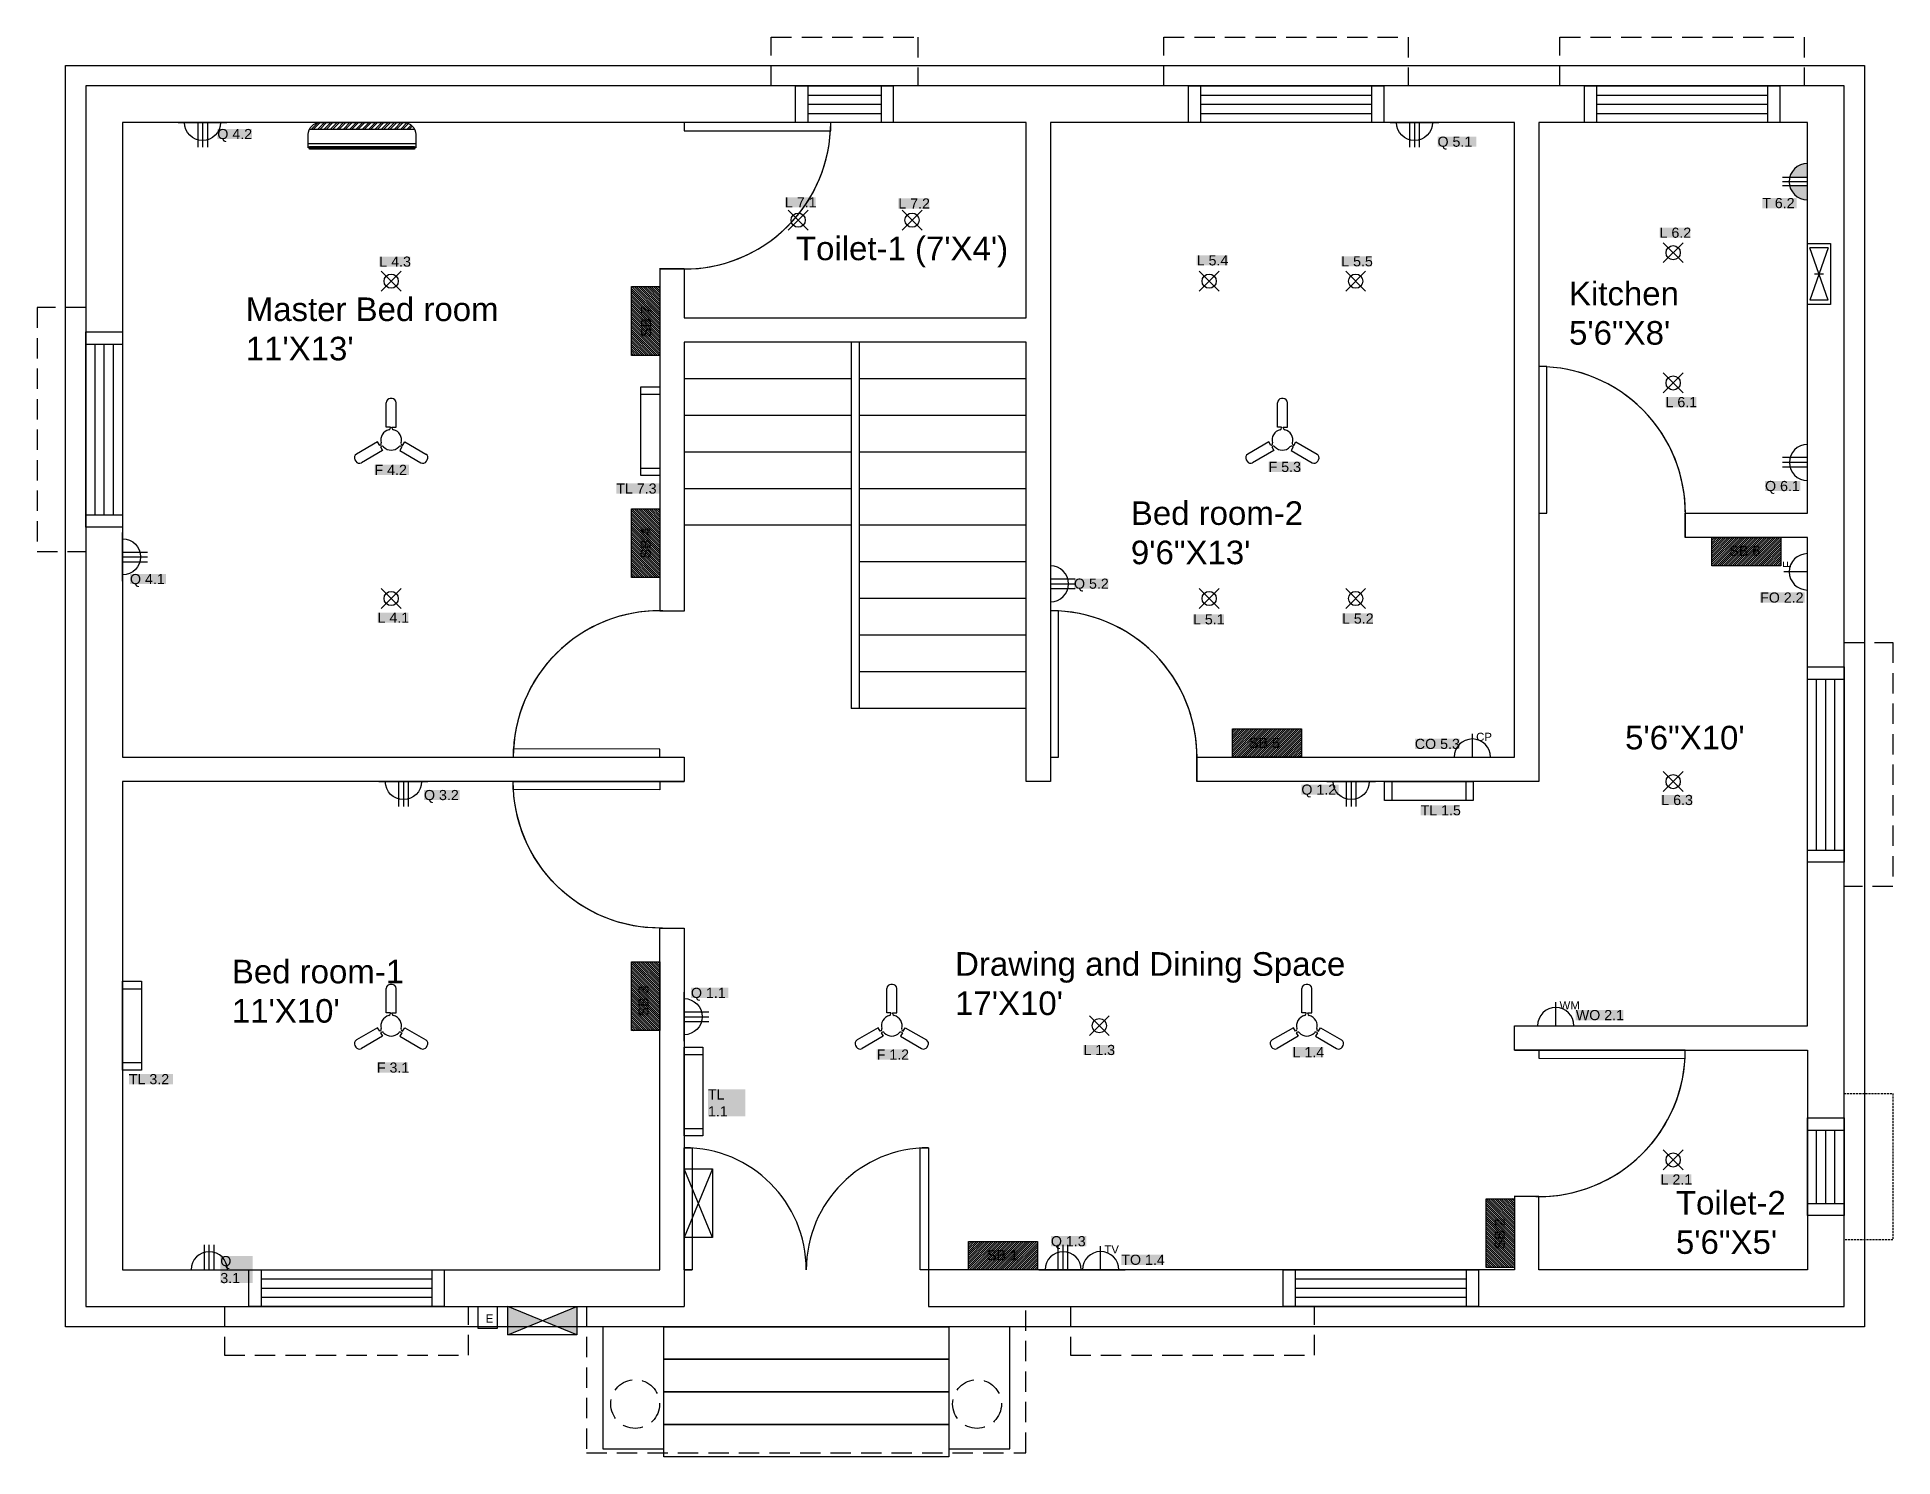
# Model space of a CAD drawing. Header units: inches. Extents: x -379 to 1743, y -32 to 319.
# Drawn here: x -7 to 449, y -32 to 317 of the extents above; entities that cross this region are included whole.
import ezdxf

# ---------------------------------------------------------------- set-up
doc = ezdxf.new("R2010")
doc.units = ezdxf.units.IN
doc.header["$MEASUREMENT"] = 0
doc.linetypes.add('HIDDENX2', pattern=[0.75, 0.5, -0.25])
for name, color, linetype in [('Annotation', 1, 'Continuous'), ('Door', 1, 'Continuous'), ('Stair', 2, 'Continuous'), ('Sun shade', 6, 'HIDDENX2'), ('Text', 3, 'Continuous'), ('Wall', 7, 'Continuous'), ('window', 1, 'Continuous')]:
    doc.layers.add(name, color=color, linetype=linetype)
doc.layers.add('Electrical Load', color=7, linetype='Continuous', true_color=0xffaf89)
doc.styles.get("Standard").update_dxf_attribs({"font": ''})
doc.styles.get('Standard').set_extended_font_data('Arial')

msp = doc.modelspace()

# ---------------------------------------------------------------- texts
at = {"layer": 'Annotation', "char_height": 2.5, "attachment_point": 1, "bg_fill": 1, "box_fill_scale": 1, "bg_fill_color": 7, "bg_fill_transparency": 0}
for s, width, insert in [('Q 4.2', 8.5145, (37.28, 294.42)), ('Q 5.1', 9.5219, (337.11, 292.54)), ('L 7.1', 7.58, (176.76, 277.65)), ('L 7.2', 7.58, (204.62, 277.35)), ('T 6.2', 8.4701, (416.89, 277.45)), ('L 6.2', 7.58, (391.67, 270.17)), ('L 4.3', 7.58, (77.09, 263.06)), ('L 5.4', 7.58, (277.94, 263.37)), ('L 5.5', 7.58, (313.45, 263.14)), ('L 6.1', 7.58, (393.13, 228.53)), ('F 4.2', 8.437, (75.91, 211.87)), ('F 5.3', 7.9457, (295.6, 212.61)), ('TL 7.3', 10.6275, (135.31, 207.29)), ('Q 6.1', 8.6854, (417.59, 207.9)), ('SB 6', 7.58, (408.82, 191.97)), ('Q 4.1', 8.8633, (15.82, 185.03)), ('Q 5.2', 8.4641, (247.78, 183.9)), ('FO 2.2', 10.9603, (416.38, 180.49)), ('L 4.1', 7.58, (76.66, 175.54)), ('L 5.1', 7.58, (277.03, 175.14)), ('L 5.2', 7.58, (313.64, 175.32)), ('SB 5', 7.58, (290.82, 144.75)), ('CO 5.3', 10.9944, (331.54, 144.52)), ('Q 1.2', 9.1699, (303.66, 133.28)), ('Q 3.2', 8.8043, (88.06, 131.94)), ('TL 1.5', 9.6115, (332.95, 128.2)), ('L 6.3', 7.58, (392.1, 130.73)), ('Q 1.1', 9.1699, (153.66, 83.31)), ('WO 2.1', 11.6682, (371.09, 77.85)), ('L 1.3', 7.58, (250.11, 69.28)), ('L 1.4', 7.58, (301.49, 68.72)), ('F 3.1', 7.58, (76.49, 64.95)), ('F 1.2', 7.58, (199.3, 68.15)), ('TL 3.2', 10.8871, (15.54, 62.1)), ('TL 1.1', 9.1699, (157.84, 58.35)), ('L 2.1', 7.58, (391.93, 37.45)), ('SB 1', 7.58, (226.44, 18.82)), ('Q 1.3', 8.7288, (242.11, 22.26)), ('Q 3.1', 7.9797, (38.01, 17.38)), ('TO 1.4', 10.3448, (259.41, 17.71))]:
    msp.add_mtext_dynamic_manual_height_columns(s, width=width, gutter_width=1, heights=[0], dxfattribs=dict(at, insert=insert))
at = {"layer": 'Annotation', "char_height": 2.5, "attachment_point": 1, "rotation": 90, "bg_fill": 1, "box_fill_scale": 1, "bg_fill_color": 7, "bg_fill_transparency": 0}
for s, insert in [('SB 7', (141.39, 243.29)), ('SB 4', (141.29, 188.88)), ('SB 3', (140.74, 76.27)), ('SB 2', (351.13, 19.06))]:
    msp.add_mtext_dynamic_manual_height_columns(s, width=7.58, gutter_width=1, heights=[0], dxfattribs=dict(at, insert=insert))
at = {"layer": 'Text', "attachment_point": 1}
for s, width, insert, char_height in [("Toilet-1 (7'X4')", 72.5537, (179.46, 267.96), 5.7972), ('Kitchen\\P5\'6"X8\'', 72.5537, (369.42, 256.86), 5.797), ("Master Bed room\\P11'X13'", 72.5537, (44.27, 253), 5.7972), ('Bed room-2\\P9\'6"X13\'', 72.5537, (261.76, 202.89), 5.797), ('5\'6"X10\'', 38.6006, (383.2, 147.71), 5.797), ("Drawing and Dining Space\\P17'X10'", 96.3438, (218.57, 92.07), 5.7972), ("Bed room-1\\P11'X10'", 72.5537, (40.86, 90.2), 5.797), ('Toilet-2\\P5\'6"X5\'', 72.5537, (395.69, 33.37), 5.797)]:
    msp.add_mtext_dynamic_manual_height_columns(s, width=width, gutter_width=28.99, heights=[0], dxfattribs=dict(at, insert=insert, char_height=char_height))

# ---------------------------------------------------------------- blocks, each defined once
blk = doc.blocks.new('Window')
for p, q in [((3, 9), (3, 0)), ((3, 6.75), (45, 6.75)), ((45, 9), (45, 0)), ((3, 4.5), (45, 4.5)), ((3, 2.25), (45, 2.25))]:
    blk.add_line(p, q)
blk.add_lwpolyline([(0, 9), (48, 9), (48, 0), (0, 0)], close=True)
blk = doc.blocks.new('Ventilator')
for p, q in [((3, 9), (3, 0)), ((3, 6.75), (21, 6.75)), ((21, 9), (21, 0)), ((3, 4.5), (21, 4.5)), ((3, 2.25), (21, 2.25))]:
    blk.add_line(p, q)
blk.add_lwpolyline([(0, 9), (24, 9), (24, 0), (0, 0)], close=True)
blk = doc.blocks.new('Door')
for p, q in [((0, 30), (0, -9)), ((0, 0), (2, 0)), ((60, 0), (60, -9))]:
    blk.add_line(p, q)
for points in [[(0, 30), (2, 30), (2, 0), (0, 0)], [(58, 30), (60, 30), (60, 0), (58, 0)]]:
    blk.add_lwpolyline(points, close=True)
for centre, start, end in [((0, 0), 0, 90), ((60, 0), 90, 180)]:
    blk.add_arc(centre, 30, start, end)
blk = doc.blocks.new('*U5')
for p, q in [((0, 0), (2, 0.01)), ((0, 0), (2, 0)), ((0, 0), (2, 0)), ((0, 0), (0, -6)), ((36, 0), (36, -6))]:
    blk.add_line(p, q)
blk.add_lwpolyline([(0, 0), (2, 0), (2, 36), (0, 36)], close=True)
for start in [359.9352, 358.8919]:
    blk.add_arc((0.01, 0), 36, start, 90.0107)
blk = doc.blocks.new('Q')
for p, q in [((-1.19, 0), (-1.19, 6.09)), ((0, 0), (0, 6.09)), ((1.19, 0), (1.19, 6.09)), ((-6, 0), (6, 0))]:
    blk.add_line(p, q)
blk.add_arc((0, 0), 4.44, 0, 180)
blk = doc.blocks.new('*U12')
for p, q in [((-1.21, -3.17), (-1.21, 2.83)), ((0.21, 3.83), (-0.21, 3.83)), ((1.21, -3.17), (1.21, 2.83)), ((-0.2, -3.17), (-1.21, -3.17)), ((-0.2, -3.35), (-0.2, -3.17)), ((0.2, -3.35), (0.2, -3.17)), ((0.2, -3.17), (1.21, -3.17))]:
    blk.add_line(p, q)
for centre, radius, start, end in [((-0.21, 2.83), 1, 90, 180), ((0.21, 2.83), 1, 0, 90), ((-0.7, -3.35), 0.5, 283.2907, 0), ((0.7, -3.35), 0.5, 180, 256.7093)]:
    blk.add_arc(centre, radius, start, end)
blk = doc.blocks.new('*U13')
at = {"color": 0, "linetype": 'ByBlock', "lineweight": -2, "transparency": 16777216}
blk.add_blockref('*U12', (482.03, 289.96), dxfattribs=at)
for p, rotation in [((476.56, 280.5), 120), ((487.49, 280.5), 240)]:
    blk.add_blockref('*U12', p, dxfattribs=dict(at, rotation=rotation))
blk = doc.blocks.new('F')
for start, end in [(103.2907, 196.7093), (343.2907, 76.7093), (223.2907, 316.7093)]:
    blk.add_arc((0, 0), 2.54, start, end)
blk.add_blockref('*U13', (-482.03, -283.65))
blk = doc.blocks.new('EF')
for p, q in [((-6.47, 5.09), (6.47, 0.56)), ((6.47, 5.09), (-6.47, 0.56)), ((-6.47, 5.09), (-6.47, 0.56)), ((6.47, 5.09), (6.47, 0.56)), ((0, 1.72), (0, 3.92))]:
    blk.add_line(p, q)
blk.add_lwpolyline([(-7.46, 5.63), (7.46, 5.63), (7.46, 0), (-7.46, 0)], close=True)
blk = doc.blocks.new('AC')
h = blk.add_hatch()
h.set_pattern_fill('ANSI32', color=256)
h.set_pattern_definition([(45, (-473.6327, -235.8305), (-0.26516504, 0.26516504), []), (45, (-473.4559, -235.8305), (-0.26516504, 0.26516504), [])])
h.paths.add_polyline_path([(4.37, -0.55, 0.283434), (3.48, 0), (-3.48, 0, 0.283434), (-4.37, -0.55)])
for p, q in [((-4.37, -0.55), (4.37, -0.55)), ((-4.48, -1.74), (4.48, -1.74))]:
    blk.add_line(p, q)
blk.add_lwpolyline([(-3.48, 0), (3.48, 0, -0.414214), (4.48, -1), (4.48, -2.11), (-4.48, -2.11), (-4.48, -1, -0.414214)], format="xyb", close=True)
blk.add_lwpolyline([(-4.38, -2), (4.38, -2), (4.38, -2.23), (-4.38, -2.23)], close=True)
blk = doc.blocks.new('TB')
for p, q in [((-9.09, 4.62), (-9.09, 0)), ((9.09, 4.62), (9.09, 0))]:
    blk.add_line(p, q)
blk.add_lwpolyline([(-10.9, 4.62), (10.9, 4.62), (10.9, 0), (-10.9, 0)], close=True)
blk = doc.blocks.new('T')
h = blk.add_hatch(color=256)
h.dxf.hatch_style = 1
h.paths.add_polyline_path([(-0.99, 0), (-0.99, 4.36, 0.35004), (-4.47, 0)])
h.paths.add_polyline_path([(0.99, 0), (4.47, 0, 0.35004), (0.99, 4.36)])
for p, q in [((-0.99, 0), (-0.99, 6.09)), ((0, 0), (0, 6.09)), ((0.99, 0), (0.99, 6.09)), ((-6, 0), (6, 0))]:
    blk.add_line(p, q)
blk.add_arc((0, 0), 4.47, 0, 180)
blk = doc.blocks.new('SB')
h = blk.add_hatch()
h.set_pattern_fill('ANSI31', color=256, scale=3)
h.set_pattern_definition([(45, (-610.8394, -80.7557), (-0.26516504, 0.26516504), [])])
h.paths.add_polyline_path([(-8.45, 6.96), (-8.45, 0), (8.45, 0), (8.45, 6.96)])
blk.add_lwpolyline([(-8.45, 6.96), (8.45, 6.96), (8.45, 0), (-8.45, 0)], close=True)
blk = doc.blocks.new('*U23')
for p, q in [((0, 0), (0, 5.76)), ((-6, 0), (6, 0))]:
    blk.add_line(p, q)
blk.add_arc((0, 0), 4.47, 0, 180)
at = {"insert": (0.93, 6), "char_height": 2, "attachment_point": 1}
blk.add_mtext_dynamic_manual_height_columns('TV', width=2.0692, gutter_width=2, heights=[0], dxfattribs=at)
blk = doc.blocks.new('*U24')
for p, q in [((0, 0), (0, 5.76)), ((-6, 0), (6, 0))]:
    blk.add_line(p, q)
blk.add_arc((0, 0), 4.47, 0, 180)
at = {"insert": (0.93, 6), "char_height": 2, "attachment_point": 1}
blk.add_mtext_dynamic_manual_height_columns('WM', width=2.0692, gutter_width=2, heights=[0], dxfattribs=at)
blk = doc.blocks.new('FO')
for p, q in [((0, 0), (0, 5.76)), ((-6, 0), (6, 0))]:
    blk.add_line(p, q)
blk.add_arc((0, 0), 4.47, 0, 180)
at = {"insert": (0.93, 6), "char_height": 2, "attachment_point": 1}
blk.add_mtext_dynamic_manual_height_columns('F', width=2.0692, gutter_width=2, heights=[0], dxfattribs=at)
blk = doc.blocks.new('EM')
blk.add_lwpolyline([(0, 5.35), (4.66, 5.35), (4.66, 0), (0, 0)], close=True)
at = {"insert": (1.85, 3.41), "char_height": 2, "attachment_point": 1}
blk.add_mtext_dynamic_manual_height_columns('E', width=4.3818, gutter_width=1, heights=[0], dxfattribs=at)
blk = doc.blocks.new('MDB')
h = blk.add_hatch(color=256)
h.dxf.hatch_style = 1
h.paths.add_polyline_path([(-8.45, 0), (0, 3.48), (-8.45, 6.96)])
h.paths.add_polyline_path([(8.45, 0), (8.45, 6.96), (0, 3.48)])
for p, q in [((-8.45, 6.96), (8.45, 0)), ((8.45, 6.96), (-8.45, 0))]:
    blk.add_line(p, q)
blk.add_lwpolyline([(-8.45, 6.96), (8.45, 6.96), (8.45, 0), (-8.45, 0)], close=True)
blk = doc.blocks.new('DB')
for p, q in [((-8.45, 6.96), (8.45, 0)), ((8.45, 6.96), (-8.45, 0))]:
    blk.add_line(p, q)
blk.add_lwpolyline([(-8.45, 6.96), (8.45, 6.96), (8.45, 0), (-8.45, 0)], close=True)
blk = doc.blocks.new('CO')
for p, q in [((0, 0), (0, 5.76)), ((-6, 0), (6, 0))]:
    blk.add_line(p, q)
blk.add_arc((0, 0), 4.47, 0, 180)
at = {"insert": (0.93, 6), "char_height": 2, "attachment_point": 1}
blk.add_mtext_dynamic_manual_height_columns('CP', width=2.0692, gutter_width=2, heights=[0], dxfattribs=at)
blk = doc.blocks.new('L')
for p, q in [((-2.44, 2.44), (2.44, -2.44)), ((2.44, 2.44), (-2.44, -2.44))]:
    blk.add_line(p, q)
blk.add_circle((0, 0), 1.75)

# ---------------------------------------------------------------- linework, layer by layer
at = {"layer": 'Stair'}
for p, q in [((193, 242), (193, 152)), ((195, 242), (195, 152)), ((193, 233), (152, 233)), ((236, 233), (195, 233)), ((193, 224), (152, 224)), ((236, 224), (195, 224)), ((193, 215), (152, 215)), ((236, 215), (195, 215)), ((193, 206), (152, 206)), ((236, 206), (195, 206)), ((193, 197), (152, 197)), ((236, 197), (195, 197)), ((236, 188), (195, 188)), ((236, 179), (195, 179)), ((236, 170), (195, 170)), ((236, 161), (195, 161)), ((236, 152), (193, 152))]:
    msp.add_line(p, q, dxfattribs=at)
at = {"layer": 'Stair', "lineweight": 25}
for points in [[(0, 310), (442, 310), (442, 0), (0, 0)], [(147, 0), (132, 0), (132, -30), (147, -30)], [(147, 0), (217, 0), (217, -8), (147, -8)], [(232, 0), (217, 0), (217, -30), (232, -30)], [(147, -8), (217, -8), (217, -16), (147, -16)], [(147, -16), (217, -16), (217, -24), (147, -24)], [(147, -24), (217, -24), (217, -32), (147, -32)]]:
    msp.add_lwpolyline(points, close=True, dxfattribs=at)
at = {"layer": 'Stair'}
msp.add_lwpolyline([(242, 134), (236, 134), (236, 242), (152, 242), (152, 175.99)], dxfattribs=at)
at = {"layer": 'Sun shade', "lineweight": 25, "ltscale": 10}
for p, q in [((173.39, 305), (173.39, 317)), ((173.39, 317), (209.39, 317)), ((209.39, 317), (209.39, 305)), ((269.88, 305), (269.88, 317)), ((269.88, 317), (329.88, 317)), ((329.88, 317), (329.88, 305)), ((367.2, 305), (367.2, 317)), ((367.2, 317), (427.2, 317)), ((427.2, 317), (427.2, 305)), ((5, 250.53), (-7, 250.53)), ((-7, 250.53), (-7, 190.53)), ((-7, 190.53), (5, 190.53)), ((437, 168.17), (449, 168.17)), ((449, 168.17), (449, 108.17)), ((449, 108.17), (437, 108.17)), ((39.02, 5), (39.02, -7)), ((99.02, -7), (99.02, 5)), ((246.91, 5), (246.91, -7)), ((306.91, -7), (306.91, 5)), ((39.02, -7), (99.02, -7)), ((246.91, -7), (306.91, -7))]:
    msp.add_line(p, q, dxfattribs=at)
at = {"layer": 'Sun shade', "lineweight": 25}
for p, q in [((437, 57.32), (449, 57.32)), ((449, 57.32), (449, 21.32)), ((449, 21.32), (437, 21.32))]:
    msp.add_line(p, q, dxfattribs=at)
at = {"layer": 'Sun shade', "lineweight": 25, "ltscale": 10}
msp.add_lwpolyline([(127.96, 5), (127.96, -31), (235.96, -31), (235.96, 5)], dxfattribs=at)
for centre in [(139.96, -19), (223.96, -19)]:
    msp.add_circle(centre, 6, dxfattribs=at)
at = {"layer": 'Wall'}
for points in [[(356, 68), (428, 68), (428, 14), (362, 14), (362, 32), (356, 32.01), (356, 14), (212, 14), (212, 5), (437, 5), (437, 305), (5, 305), (5, 5), (152, 5)], [(146, 260), (152, 260), (152, 248), (236, 248), (236, 296), (146, 296), (14, 296), (14, 140), (152, 139.99), (152, 134), (14, 134), (14, 14), (146, 14), (146, 98.01), (151.96, 97.99), (151.96, 5)], [(397.99, 200), (428, 200), (428, 296), (362, 296), (362, 134), (278, 134), (277.99, 140), (356, 140), (356, 296), (242, 296), (242, 134)], [(356, 68.01), (356, 74), (428, 74), (428, 194), (398, 194), (398, 200)]]:
    msp.add_lwpolyline(points, dxfattribs=at)
at = {"layer": 'Wall', "lineweight": 25}
msp.add_lwpolyline([(146, 260.01), (146, 176), (152.04, 175.99)], dxfattribs=at)

# ---------------------------------------------------------------- block references
at = {"layer": 'Door'}
for p, rotation in [((152, 296), 269.9352348169244), ((146, 140), 89.93523481692492), ((362, 68), 269.9352348169244)]:
    msp.add_blockref('*U5', p, dxfattribs=dict(at, rotation=rotation))
for name, p in [('*U5', (362, 200)), ('*U5', (242, 140)), ('Door', (152, 14))]:
    msp.add_blockref(name, p, dxfattribs=at)
at = {"layer": 'Door', "xscale": -1, "rotation": 89.93523481692483}
msp.add_blockref('*U5', (146, 134), dxfattribs=at)
at = {"layer": 'Electrical Load', "xscale": -1}
for p, rotation in [((33.65, 296), 180), ((331.44, 296), 180), ((14, 189.23), 270), ((83, 134), 180), ((315.88, 134), 180), ((151.96, 76.21), 270)]:
    msp.add_blockref('Q', p, dxfattribs=dict(at, rotation=rotation))
at = {"layer": 'Electrical Load', "xscale": 2.952688113210628, "yscale": 2.952688113210628, "zscale": 2.952688113210628}
msp.add_blockref('AC', (72.83, 296), dxfattribs=at)
at = {"layer": 'Electrical Load'}
for name, p, rotation in [('T', (428, 281.46), 90), ('EF', (428, 258.77), 270), ('SB', (146, 247.21), 90), ('TB', (146, 220.16), 90), ('Q', (428, 212.44), 90), ('SB', (146, 192.59), 90), ('FO', (428, 185.56), 90), ('Q', (242, 182.61), 270), ('SB', (146, 81.24), 90), ('TB', (18.62, 74), 90), ('TB', (156.58, 57.79), 90), ('DB', (151.96, 30.38), 270), ('SB', (356, 23), 90), ('MDB', (117.14, 5), 180)]:
    msp.add_blockref(name, p, dxfattribs=dict(at, rotation=rotation))
for name, p in [('L', (180, 272)), ('L', (208, 272)), ('L', (395, 264)), ('L', (80, 257)), ('L', (281, 257)), ('L', (317, 257)), ('L', (395, 232)), ('F', (80, 218)), ('F', (299, 218)), ('SB', (413, 187.04)), ('L', (80, 179)), ('L', (281, 179)), ('L', (317, 179)), ('SB', (295.21, 140)), ('CO', (345.67, 140)), ('TB', (334.95, 129.38)), ('L', (395, 134)), ('F', (80, 74)), ('F', (203.01, 74)), ('F', (305.01, 74)), ('*U24', (366.17, 74)), ('L', (254, 74)), ('L', (395, 41)), ('Q', (35.31, 14)), ('SB', (230.34, 14)), ('Q', (245.11, 14)), ('*U23', (254.32, 14)), ('EM', (101.37, -0.4))]:
    msp.add_blockref(name, p, dxfattribs=at)
at = {"layer": 'window'}
for name, p in [('Ventilator', (179.39, 296)), ('Window', (275.88, 296)), ('Window', (373.2, 296)), ('Window', (45.02, 5)), ('Window', (299.16, 5))]:
    msp.add_blockref(name, p, dxfattribs=at)
at = {"layer": 'window', "rotation": 90}
for name, p in [('Window', (14, 196.53)), ('Window', (437, 114.17)), ('Ventilator', (437, 27.32))]:
    msp.add_blockref(name, p, dxfattribs=at)

msp.set_redraw_order([(e.dxf.handle, doc.entitydb.next_handle()) for e in msp.query("TEXT MTEXT ATTDEF DIMENSION ARC_DIMENSION")])  # texts and dimensions are drawn at this point

doc.saveas('drawing.dxf')
